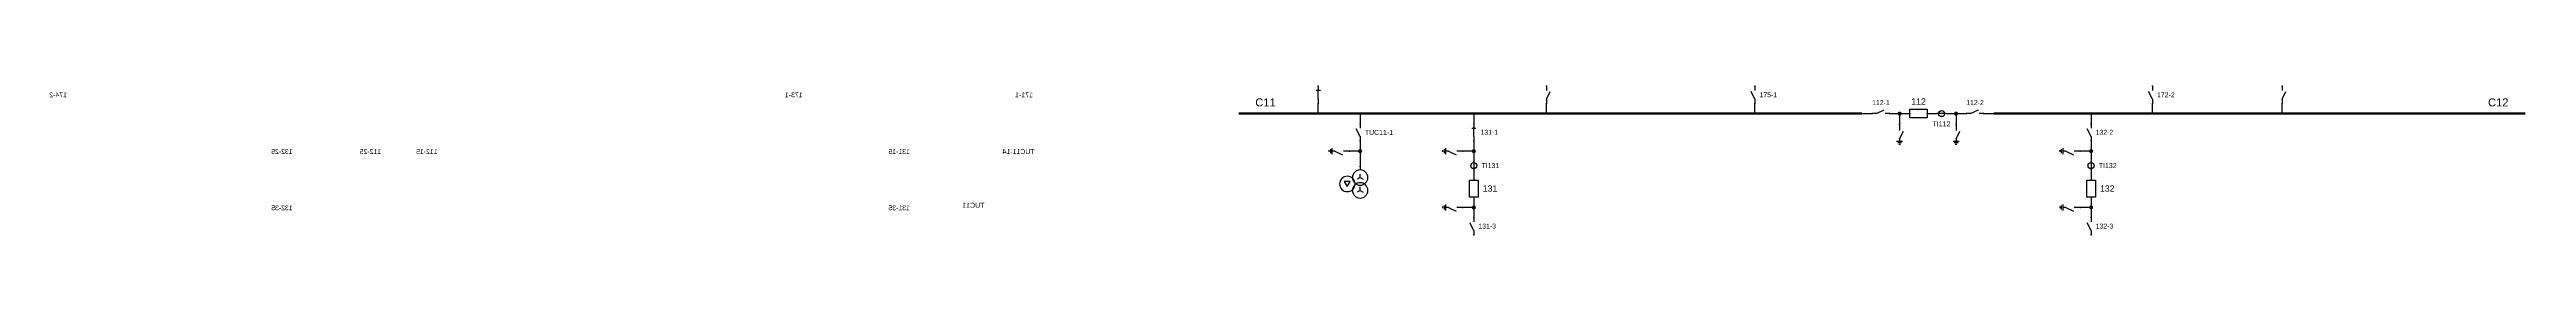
# Model space of a CAD drawing. Header units: millimetres. Extents: x -343 to 411, y 7 to 290.
# Drawn here: x -325 to 398, y 183 to 226 of the extents above; entities that cross this region are included whole.
import ezdxf

# ---------------------------------------------------------------- set-up
doc = ezdxf.new("R2010")
doc.units = ezdxf.units.MM
doc.layers.add('BUSBAR_110KV', color=1, linetype='Continuous', lineweight=50)
doc.layers.add('HV_110KV', color=1, linetype='Continuous', lineweight=25)
doc.layers.add('SYM_PORTS', color=8, linetype='Continuous', plot=False)
doc.layers.add('TEXT', color=7, linetype='Continuous')
doc.styles.add('SLD_TEXT', font='arial.ttf')

# ---------------------------------------------------------------- blocks, each defined once
blk = doc.blocks.new('SYM_DISCONNECTOR_CLOSED')
at = {"lineweight": 25}
for points in [[(-0.625, 1.25), (0.625, 1.25)], [(0, 2.5), (0, 1.25)], [(0, -1.25), (0, 1.5)], [(0, -1.25), (0, -2.5)]]:
    blk.add_lwpolyline(points, dxfattribs=at)
at = {"layer": 'SYM_PORTS'}
for p in [(0, 2.5), (0, -2.5)]:
    blk.add_point(p, dxfattribs=at)
blk.add_attdef('DEVICE_CODE', (1.625, -0.5), '', height=2)
blk = doc.blocks.new('SYM_DISCONNECTOR_OPEN')
at = {"lineweight": 25}
for points in [[(0, -1.25), (-1.125, 1)], [(0, 2.5), (0, 1.25)], [(0, -1.25), (0, -2.5)]]:
    blk.add_lwpolyline(points, dxfattribs=at)
at = {"layer": 'SYM_PORTS'}
for p in [(0, 2.5), (0, -2.5)]:
    blk.add_point(p, dxfattribs=at)
blk.add_attdef('DEVICE_CODE', (1, -0.5), '', height=2)
blk = doc.blocks.new('SYM_EARTHING_SWITCH_OPEN')
at = {"lineweight": 25}
for points in [[(0, -1.25), (-1.125, 1)], [(0, 3), (0, 1.25)], [(-0.875, -2), (0.875, -2)], [(-0.5625, -2.4375), (0.5625, -2.4375)], [(-0.25, -2.875), (0.25, -2.875)], [(0, -1.25), (0, -2)]]:
    blk.add_lwpolyline(points, dxfattribs=at)
at = {"layer": 'SYM_PORTS'}
blk.add_point((0, 3), dxfattribs=at)
blk.add_attdef('DEVICE_CODE', (1.875, 0), '', height=2)
blk = doc.blocks.new('SYM_VOLTAGE_TRANSFORMER')
at = {"lineweight": 25}
for points in [[(0, 1.375), (-0.8625, 0.875)], [(0, 4.625), (0, 3.625)], [(0, 1.375), (0, 2.375)], [(0, 1.375), (0.8625, 0.875)], [(0, -2.375), (-0.8625, -2.875)], [(0, -2.375), (0, -1.375)], [(0, -2.375), (0.8625, -2.875)]]:
    blk.add_lwpolyline(points, dxfattribs=at)
blk.add_lwpolyline([(2.875, 0.25), (4.625, 0.25), (3.75, -1.25)], close=True, dxfattribs=at)
for centre in [(0, 1.375), (3.75, -0.5), (0, -2.375)]:
    blk.add_circle(centre, 2.25, dxfattribs=at)
at = {"layer": 'SYM_PORTS'}
blk.add_point((0, 4.625), dxfattribs=at)
blk.add_attdef('DEVICE_CODE', (7, 1.625), '', height=2)
at = {"flags": 1}
blk.add_attdef('RATIO', (7, -1.375), '', height=2, dxfattribs=at)
blk = doc.blocks.new('SYM_CURRENT_TRANSFORMER')
at = {"lineweight": 25}
blk.add_lwpolyline([(0, 1.25), (0, -1.25)], dxfattribs=at)
blk.add_circle((0, 0), 0.875, dxfattribs=at)
at = {"layer": 'SYM_PORTS'}
for p in [(0, 1.25), (0, -1.25)]:
    blk.add_point(p, dxfattribs=at)
blk.add_attdef('DEVICE_CODE', (1.875, -1.75), '', height=2)
at = {"flags": 1}
blk.add_attdef('RATIO', (1.875, -4.75), '', height=2, dxfattribs=at)
blk = doc.blocks.new('SYM_CIRCUIT_BREAKER')
at = {"lineweight": 25}
blk.add_lwpolyline([(-1.25, 2.5), (1.25, 2.5), (1.25, -2.5), (-1.25, -2.5)], close=True, dxfattribs=at)
at = {"layer": 'SYM_PORTS'}
for p in [(0, 2.5), (0, -2.5)]:
    blk.add_point(p, dxfattribs=at)
blk.add_attdef('DEVICE_CODE', (2.25, -0.5), '', height=2)
at = {"flags": 1}
blk.add_attdef('RATING', (2.25, -3.5), '', height=2, dxfattribs=at)

msp = doc.modelspace()

# ---------------------------------------------------------------- hatches: boundary and pattern name
at = {"layer": 'HV_110KV'}
h = msp.add_hatch(color=7, dxfattribs=at)
edge = h.paths.add_edge_path()
edge.add_arc((214.71, 218.12), 0.6, 0, 360)
h = msp.add_hatch(color=7, dxfattribs=at)
edge = h.paths.add_edge_path()
edge.add_arc((231.18, 218.12), 0.6, 0, 360)
h = msp.add_hatch(color=7, dxfattribs=at)
edge = h.paths.add_edge_path()
edge.add_arc((57.36, 207.14), 0.6, 0, 360)
h = msp.add_hatch(color=7, dxfattribs=at)
edge = h.paths.add_edge_path()
edge.add_arc((90.51, 207.14), 0.6, 0, 360)
h = msp.add_hatch(color=7, dxfattribs=at)
edge = h.paths.add_edge_path()
edge.add_arc((270.56, 207.14), 0.6, 0, 360)
h = msp.add_hatch(color=7, dxfattribs=at)
edge = h.paths.add_edge_path()
edge.add_arc((90.51, 190.67), 0.6, 0, 360)
h = msp.add_hatch(color=7, dxfattribs=at)
edge = h.paths.add_edge_path()
edge.add_arc((270.56, 190.67), 0.6, 0, 360)

# ---------------------------------------------------------------- linework, layer by layer
at = {"layer": 'BUSBAR_110KV', "const_width": 0.693}
for points in [[(21.88, 218.12), (203.73, 218.12)], [(242.15, 218.12), (397.21, 218.12)]]:
    msp.add_lwpolyline(points, dxfattribs=at)
at = {"layer": 'HV_110KV'}
for points in [[(45.13, 218.12), (45.13, 221.11)], [(57.36, 218.12), (57.36, 215.13)], [(90.51, 218.12), (90.51, 215.13)], [(111.68, 218.12), (111.68, 221.11)], [(172.5, 218.12), (172.5, 221.11)], [(203.73, 218.12), (206.72, 218.12)], [(211.72, 218.12), (214.71, 218.12)], [(214.71, 218.12), (214.71, 214.96)], [(214.71, 218.12), (217.7, 218.12)], [(222.7, 218.12), (225.69, 218.12)], [(228.19, 218.12), (231.18, 218.12)], [(231.18, 218.12), (231.18, 214.96)], [(231.18, 218.12), (234.17, 218.12)], [(239.17, 218.12), (242.15, 218.12)], [(270.56, 218.12), (270.56, 215.13)], [(288.43, 218.12), (288.43, 221.11)], [(326.26, 218.12), (326.26, 221.11)], [(57.36, 210.13), (57.36, 207.14)], [(90.51, 210.13), (90.51, 207.14)], [(270.56, 210.13), (270.56, 207.14)], [(57.36, 207.14), (54.2, 207.14)], [(57.36, 207.14), (57.36, 202.66)], [(90.51, 207.14), (87.35, 207.14)], [(90.51, 207.14), (90.51, 204.15)], [(270.56, 207.14), (267.4, 207.14)], [(270.56, 207.14), (270.56, 204.15)], [(90.51, 201.65), (90.51, 198.66)], [(270.56, 201.65), (270.56, 198.66)], [(90.51, 190.67), (87.35, 190.67)], [(90.51, 193.66), (90.51, 190.67)], [(90.51, 190.67), (90.51, 187.68)], [(270.56, 190.67), (267.4, 190.67)], [(270.56, 193.66), (270.56, 190.67)], [(270.56, 190.67), (270.56, 187.68)]]:
    msp.add_lwpolyline(points, dxfattribs=at)

# ---------------------------------------------------------------- block references
ref = msp.add_blockref('SYM_DISCONNECTOR_OPEN', (326.26, 223.61), dxfattribs=dict(at, xscale=-1))
ref.add_attrib('DEVICE_CODE', '174-2', (319.87, 222.9), dxfattribs={"layer": 'TEXT', "extrusion": (0, 0, -1), "height": 1.447, "style": 'SLD_TEXT'})
ref = msp.add_blockref('SYM_DISCONNECTOR_OPEN', (111.68, 223.61), dxfattribs=dict(at, xscale=-1))
ref.add_attrib('DEVICE_CODE', '173-1', (105.29, 222.91), dxfattribs={"layer": 'TEXT', "extrusion": (0, 0, -1), "height": 1.435, "style": 'SLD_TEXT'})
ref = msp.add_blockref('SYM_DISCONNECTOR_CLOSED', (45.13, 223.61), dxfattribs=dict(at, xscale=-1))
ref.add_attrib('DEVICE_CODE', '171-1', (38.11, 222.9), dxfattribs={"layer": 'TEXT', "extrusion": (0, 0, -1), "height": 1.447, "style": 'SLD_TEXT'})
ref = msp.add_blockref('SYM_DISCONNECTOR_OPEN', (172.5, 223.61), dxfattribs=at)
ref.add_attrib('DEVICE_CODE', '175-1', (173.85, 222.91), dxfattribs={"layer": 'TEXT', "height": 1.435, "style": 'SLD_TEXT'})
ref = msp.add_blockref('SYM_DISCONNECTOR_OPEN', (288.43, 223.61), dxfattribs=at)
ref.add_attrib('DEVICE_CODE', '172-2', (289.78, 222.9), dxfattribs={"layer": 'TEXT', "height": 1.447, "style": 'SLD_TEXT'})
ref = msp.add_blockref('SYM_DISCONNECTOR_OPEN', (209.22, 218.12), dxfattribs=dict(at, rotation=270))
ref.add_attrib('DEVICE_CODE', '112-1', (206.7, 220.62), dxfattribs={"layer": 'TEXT', "height": 1.432, "style": 'SLD_TEXT'})
ref = msp.add_blockref('SYM_CIRCUIT_BREAKER', (220.2, 218.12), dxfattribs=dict(at, rotation=270))
ref.add_attrib('DEVICE_CODE', '112', (218.12, 220.76), dxfattribs={"layer": 'TEXT', "height": 1.822, "style": 'SLD_TEXT'})
ref = msp.add_blockref('SYM_CURRENT_TRANSFORMER', (226.94, 218.12), dxfattribs=dict(at, rotation=270))
ref.add_attrib('DEVICE_CODE', 'TI112', (224.3, 214.42), dxfattribs={"layer": 'TEXT', "height": 1.466, "style": 'SLD_TEXT'})
ref = msp.add_blockref('SYM_DISCONNECTOR_OPEN', (236.67, 218.12), dxfattribs=dict(at, rotation=270))
ref.add_attrib('DEVICE_CODE', '112-2', (234.15, 220.62), dxfattribs={"layer": 'TEXT', "height": 1.432, "style": 'SLD_TEXT'})
ref = msp.add_blockref('SYM_EARTHING_SWITCH_OPEN', (231.18, 211.96), dxfattribs=dict(at, xscale=-1))
ref.add_attrib('DEVICE_CODE', '112-25', (228.24, 206.3), dxfattribs={"layer": 'TEXT', "extrusion": (0, 0, -1), "height": 1.43, "style": 'SLD_TEXT'})
ref = msp.add_blockref('SYM_EARTHING_SWITCH_OPEN', (214.71, 211.96), dxfattribs=dict(at, xscale=-1))
ref.add_attrib('DEVICE_CODE', '112-15', (211.77, 206.3), dxfattribs={"layer": 'TEXT', "extrusion": (0, 0, -1), "height": 1.43, "style": 'SLD_TEXT'})
ref = msp.add_blockref('SYM_DISCONNECTOR_OPEN', (57.36, 212.63), dxfattribs=at)
ref.add_attrib('DEVICE_CODE', 'TUC11-1', (58.71, 211.9), dxfattribs={"layer": 'TEXT', "height": 1.455, "style": 'SLD_TEXT'})
ref = msp.add_blockref('SYM_DISCONNECTOR_CLOSED', (90.51, 212.63), dxfattribs=at)
ref.add_attrib('DEVICE_CODE', '131-1', (92.48, 211.94), dxfattribs={"layer": 'TEXT', "height": 1.432, "style": 'SLD_TEXT'})
ref = msp.add_blockref('SYM_DISCONNECTOR_OPEN', (270.56, 212.63), dxfattribs=at)
ref.add_attrib('DEVICE_CODE', '132-2', (271.91, 211.94), dxfattribs={"layer": 'TEXT', "height": 1.432, "style": 'SLD_TEXT'})
ref = msp.add_blockref('SYM_EARTHING_SWITCH_OPEN', (264.4, 207.14), dxfattribs=dict(at, xscale=-1, rotation=270))
ref.add_attrib('DEVICE_CODE', '132-25', (254.05, 206.32), dxfattribs={"layer": 'TEXT', "extrusion": (0, 0, -1), "height": 1.43, "style": 'SLD_TEXT'})
ref = msp.add_blockref('SYM_EARTHING_SWITCH_OPEN', (84.35, 207.14), dxfattribs=dict(at, xscale=-1, rotation=270))
ref.add_attrib('DEVICE_CODE', '131-15', (74, 206.32), dxfattribs={"layer": 'TEXT', "extrusion": (0, 0, -1), "height": 1.43, "style": 'SLD_TEXT'})
ref = msp.add_blockref('SYM_VOLTAGE_TRANSFORMER', (57.36, 198.03), dxfattribs=dict(at, xscale=-1))
ref.add_attrib('DEVICE_CODE', 'TUC11', (52.25, 190.58), dxfattribs={"layer": 'TEXT', "extrusion": (0, 0, -1), "height": 1.456, "style": 'SLD_TEXT'})
ref = msp.add_blockref('SYM_EARTHING_SWITCH_OPEN', (51.2, 207.14), dxfattribs=dict(at, xscale=-1, rotation=270))
ref.add_attrib('DEVICE_CODE', 'TUC11-14', (37.62, 206.29), dxfattribs={"layer": 'TEXT', "extrusion": (0, 0, -1), "height": 1.45, "style": 'SLD_TEXT'})
ref = msp.add_blockref('SYM_CURRENT_TRANSFORMER', (90.51, 202.9), dxfattribs=at)
ref.add_attrib('DEVICE_CODE', 'TI131', (92.73, 202.17), dxfattribs={"layer": 'TEXT', "height": 1.466, "style": 'SLD_TEXT'})
ref = msp.add_blockref('SYM_CURRENT_TRANSFORMER', (270.56, 202.9), dxfattribs=at)
ref.add_attrib('DEVICE_CODE', 'TI132', (272.78, 202.17), dxfattribs={"layer": 'TEXT', "height": 1.466, "style": 'SLD_TEXT'})
ref = msp.add_blockref('SYM_CIRCUIT_BREAKER', (90.51, 196.16), dxfattribs=at)
ref.add_attrib('DEVICE_CODE', '131', (93.11, 195.28), dxfattribs={"layer": 'TEXT', "height": 1.826, "style": 'SLD_TEXT'})
ref = msp.add_blockref('SYM_CIRCUIT_BREAKER', (270.56, 196.16), dxfattribs=at)
ref.add_attrib('DEVICE_CODE', '132', (273.16, 195.28), dxfattribs={"layer": 'TEXT', "height": 1.826, "style": 'SLD_TEXT'})
ref = msp.add_blockref('SYM_EARTHING_SWITCH_OPEN', (264.4, 190.67), dxfattribs=dict(at, xscale=-1, rotation=270))
ref.add_attrib('DEVICE_CODE', '132-35', (254.05, 189.85), dxfattribs={"layer": 'TEXT', "extrusion": (0, 0, -1), "height": 1.43, "style": 'SLD_TEXT'})
ref = msp.add_blockref('SYM_EARTHING_SWITCH_OPEN', (84.35, 190.67), dxfattribs=dict(at, xscale=-1, rotation=270))
ref.add_attrib('DEVICE_CODE', '131-35', (74, 189.85), dxfattribs={"layer": 'TEXT', "extrusion": (0, 0, -1), "height": 1.43, "style": 'SLD_TEXT'})
ref = msp.add_blockref('SYM_DISCONNECTOR_OPEN', (90.51, 185.18), dxfattribs=at)
ref.add_attrib('DEVICE_CODE', '131-3', (91.86, 184.49), dxfattribs={"layer": 'TEXT', "height": 1.432, "style": 'SLD_TEXT'})
ref = msp.add_blockref('SYM_DISCONNECTOR_OPEN', (270.56, 185.18), dxfattribs=at)
ref.add_attrib('DEVICE_CODE', '132-3', (271.91, 184.49), dxfattribs={"layer": 'TEXT', "height": 1.432, "style": 'SLD_TEXT'})

# ---------------------------------------------------------------- texts
at = {"layer": 'TEXT', "char_height": 2.332, "attachment_point": 7, "style": 'SLD_TEXT'}
for s, insert in [('C11', (26.76, 220.2)), ('C12', (386.34, 220.2))]:
    msp.add_mtext(s, dxfattribs=dict(at, insert=insert))

doc.saveas('drawing.dxf')
